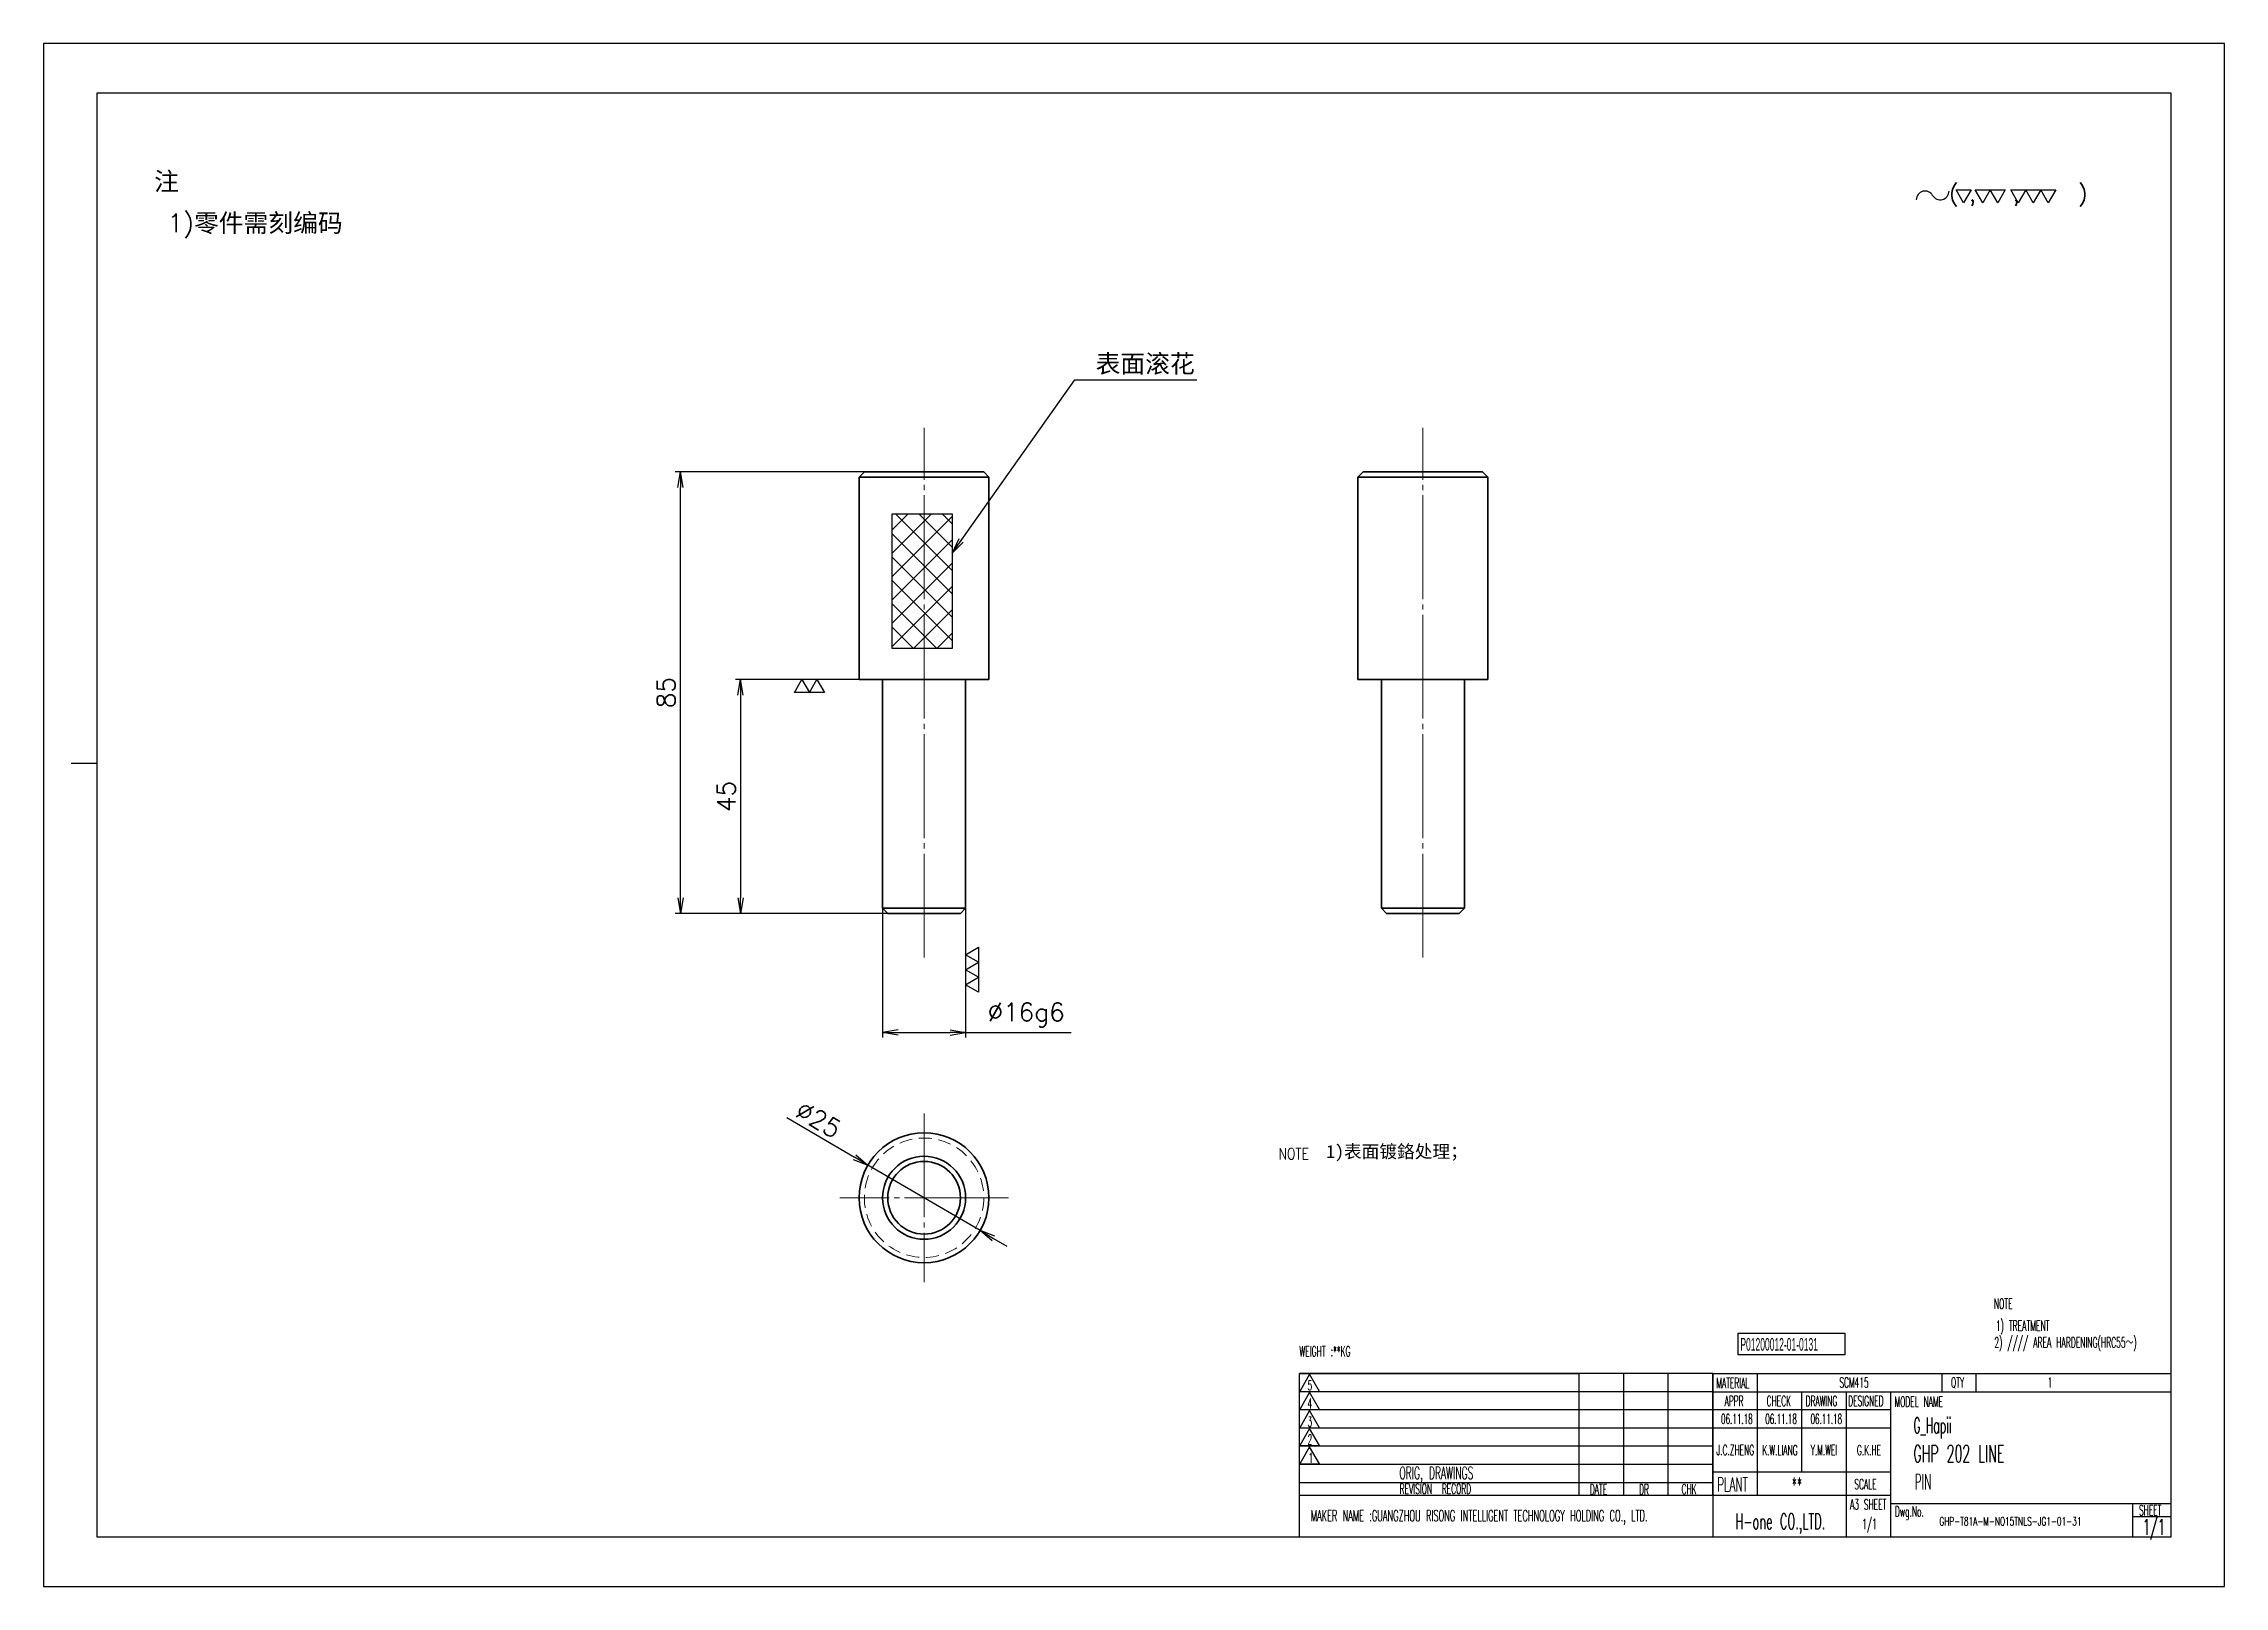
# Model space of a CAD drawing. Header units: millimetres. Extents: x -10155 to 20189, y -25550 to -22580.
# Drawn here: x 19501.5 to 19921.5, y -25547.5 to -25250.5 of the extents above; entities that cross this region are included whole.
import ezdxf
from ezdxf.enums import TextEntityAlignment as Align

# ---------------------------------------------------------------- set-up
doc = ezdxf.new("R2010")
doc.units = ezdxf.units.MM
doc.linetypes.add('CENTER-HOKUTO', pattern=[23, 20, -1, 1, -1])
doc.linetypes.add('HIDDEN-HOKUTO', pattern=[3.8, 2.5, -1.3])
doc.layers.add('AM_7', color=2, linetype='CENTER-HOKUTO', lineweight=30)
doc.layers.add('AM_HID', color=1, linetype='HIDDEN-HOKUTO', lineweight=25)
doc.layers.add('title_frame', color=7, linetype='Continuous')
doc.layers.add('word_dim', color=253, linetype='Continuous')
doc.styles.add('MX_NOTE_STANDARD', font='txt.shx', dxfattribs={"bigfont": 'bigfont.shx'})
doc.styles.get("Standard").update_dxf_attribs({"font": 'romans.shx', "bigfont": 'bigfont.shx'})
doc.dimstyles.new('RS1-1', dxfattribs={"dimtxt": 3.5, "dimasz": 3, "dimexe": 1, "dimexo": 0, "dimgap": 1, "dimtad": 3, "dimdsep": 46, "dimtxsty": 'Standard', "dimblk1": 'OPEN', "dimblk2": 'OPEN', "dimsah": 1, "dimcen": 0, "dimclrd": 256, "dimclre": 256, "dimclrt": 3, "dimazin": 2, "dimtfac": 1, "dimtmove": 0, "dimatfit": 3, "dimldrblk": 'OPEN', "dimfxl": 0, "dimtolj": 1, "dimtzin": 0, "dimarcsym": 0})

msp = doc.modelspace()

# ---------------------------------------------------------------- texts
at = {"ltscale": 2, "attachment_point": 1}
for s, insert, char_height, width in [('{\\fSimSun|b0|i0|c134|p2;\\C3;注}', (19522.773, -25275.292), 3.5, 10.36469), ('{\\Fromans,bigfont|c134;\\C3;1)\\fSimSun|b0|i0|c134|p2;零件需刻编码}', (19525.338, -25283.3), 3.5, 96.90613), ('{\\fSimSun|b0|i0|c134|p2;\\C3;1)表面镀鉻处理；}', (19748.512, -25462.557), 2.5, 96.90613)]:
    msp.add_mtext(s, dxfattribs=dict(at, insert=insert, char_height=char_height, width=width))
at = {"linetype": 'Continuous', "insert": (19861.633, -25517.053), "char_height": 3, "width": 50.9, "attachment_point": 4}
msp.add_mtext('{\\W0.5;\\C3;G_Hapii }', dxfattribs=at)
at = {"color": 3, "linetype": 'Continuous', "insert": (19866.588, -25534.21), "char_height": 1.6, "width": 37.13137, "attachment_point": 1}
msp.add_mtext('{\\W0.65;GHP-T81A-M-NO15TNLS-JG1-01-31}', dxfattribs=at)
at = {"layer": 'title_frame', "color": 3, "style": 'MX_NOTE_STANDARD'}
for s, height, width, p in [('NOTE', 1.96, 0.545, (19877.078, -25494.103)), ('1) TREATMENT', 1.96, 0.545, (19877.467, -25498.326)), ('WEIGHT :**KG ', 1.96, 0.545, (19743.355, -25503.257)), ('2) //// AREA HARDENING(HRC55\\M+18160)', 2, 0.5341, (19877.177, -25501.573)), ('SCM415', 1.9728, 0.5341, (19847.329, -25509.274)), ('1', 1.973, 0.5341, (19887.457, -25509.274)), ('06.11.18', 1.9, 0.5341, (19824.543, -25516.249)), ('06.11.18', 1.9, 0.5341, (19833.054, -25516.249)), ('06.11.18', 1.9, 0.5341, (19841.772, -25516.249)), ('GHP 202 LINE', 3.3, 0.5341, (19861.595, -25523.622)), ('**', 2.74, 0.5341, (19838.149, -25529.303)), ('PIN', 2.94, 0.5, (19861.843, -25528.886)), ('A3 SHEET', 1.9728, 0.5341, (19849.386, -25532.749)), ('H-one CO.,LTD.', 3, 0.5341, (19827.312, -25536.523)), ('1/1', 1.9728, 0.5341, (19851.737, -25536.504)), ('1/1', 3, 0.5341, (19905.763, -25537.597))]:
    msp.add_text(s, height=height, dxfattribs=dict(at, width=width)).set_placement(p)
at = {"layer": 'title_frame', "color": 3, "style": 'MX_NOTE_STANDARD', "width": 0.5341}
for s, p in [('J.C.ZHENG', (19827.288, -25522.866)), ('K.W.LIANG', (19835.883, -25522.888)), ('Y.M.WEI', (19844.362, -25522.884)), ('G.K.HE', (19853.033, -25522.888))]:
    msp.add_text(s, height=1.9728, dxfattribs=at).set_placement(p, align=Align.BOTTOM_CENTER)
at = {"layer": 'title_frame', "color": 3, "insert": (19828.266, -25499.718), "char_height": 2.45, "width": 4.1107, "attachment_point": 1, "style": 'MX_NOTE_STANDARD'}
msp.add_mtext('{\\f3 of 9 Barcode|b0|i0|c0|p82;\\W0.5;P01200012-01-0131}', dxfattribs=at)
at = {"layer": 'word_dim', "color": 3, "linetype": 'Continuous', "width": 0.788866}
msp.add_text('NOTE     ', height=2.1875, dxfattribs=at).set_placement((19739.347, -25465.341), (19751.016, -25465.341), align=Align.FIT)
at = {"layer": 'word_dim', "color": 3, "linetype": 'Continuous', "ltscale": 2, "insert": (19704.086, -25314.278), "char_height": 3.5, "width": 33.82649, "attachment_point": 7}
msp.add_mtext('{\\fSimSun|b0|i0|c134|p2;表面滚花}', dxfattribs=at)

# ---------------------------------------------------------------- blocks, each defined once
blk = doc.blocks.new('A$C404331B6')
at = {"layer": 'title_frame'}
for p, q in [((0, -31.5), (0, 0)), ((0, 0), (53.9, 0)), ((79.62, 0), (0, 0)), ((53.9, -23.5), (53.9, 0)), ((62.48, -23.5), (62.48, 0)), ((62.48, -23.5), (62.48, 0)), ((71.05, -23.5), (71.05, 0)), ((71.05, -23.5), (71.05, 0)), ((79.62, 0), (79.62, -31.5)), ((79.62, 0), (167.83, 0)), ((88.2, -23.5), (88.2, 0)), ((123.73, 0), (123.73, -3.5)), ((130.3, 0), (130.3, -3.5)), ((53.9, -3.5), (0, -3.5)), ((79.62, -3.5), (0, -3.5)), ((1.98, -0.12), (0.1, -3.45)), ((0.1, -3.45), (3.86, -3.45)), ((1.98, -3.6), (0.1, -6.92)), ((3.86, -3.45), (1.98, -0.12)), ((3.86, -6.92), (1.98, -3.6)), ((79.62, -3.5), (167.83, -3.5)), ((96.78, -18.9), (96.78, -3.5)), ((105.35, -31.5), (105.35, -3.5)), ((113.92, -31.5), (113.92, -3.5)), ((53.9, -7), (0, -7)), ((79.62, -7), (0, -7)), ((0.1, -6.92), (3.86, -6.92)), ((1.98, -7.13), (0.1, -10.45)), ((3.86, -10.45), (1.98, -7.13)), ((113.92, -7), (79.62, -7)), ((53.9, -10.5), (0, -10.5)), ((79.62, -10.5), (0, -10.5)), ((0.1, -10.45), (3.86, -10.45)), ((1.98, -10.54), (0.1, -13.87)), ((3.86, -13.87), (1.98, -10.54)), ((113.92, -10.5), (79.62, -10.5)), ((53.9, -14), (0, -14)), ((79.62, -14), (0, -14)), ((0.1, -13.87), (3.86, -13.87)), ((1.98, -14.07), (0.1, -17.4)), ((3.86, -17.4), (1.98, -14.07)), ((53.9, -17.5), (0, -17.5)), ((79.62, -17.5), (0, -17.5)), ((53.9, -21), (0, -21)), ((79.62, -21), (0, -21)), ((0.1, -17.4), (3.86, -17.4)), ((79.62, -18.9), (113.92, -18.9)), ((79.62, -23.5), (0, -23.5)), ((113.92, -23.5), (79.62, -23.5)), ((113.92, -25), (167.83, -25)), ((160.48, -25), (160.48, -31.5)), ((160.48, -27.5), (167.83, -27.5)), ((167.83, -31.5), (0, -31.5))]:
    blk.add_line(p, q, dxfattribs=at)
at = {"layer": 'title_frame', "color": 3, "style": 'MX_NOTE_STANDARD', "width": 0.5341}
for s, height, p in [('5', 1.92, (1.59, -3.22)), ('MATERIAL', 1.973, (80.3, -2.79)), ('QTY', 1.973, (125.5, -2.7)), ('4', 1.92, (1.59, -6.7)), ('3', 1.92, (1.59, -10.23)), ('APPR', 1.973, (81.89, -6.26)), ('CHECK', 1.973, (89.99, -6.26)), ('DRAWING', 1.973, (97.51, -6.26)), ('DESIGNED', 1.973, (105.7, -6.26)), ('MODEL NAME', 1.973, (114.63, -6.41)), ('2', 1.92, (1.59, -13.64)), ('1', 1.92, (1.78, -17.17)), ('ORIG, DRAWINGS', 2.4112, (19.27, -20.34)), ('PLANT', 2.74, (80.46, -22.73)), ('SCALE', 1.973, (106.88, -22.28)), ('REVISION  RECORD', 1.9728, (19.32, -23.18)), ('DATE', 1.973, (55.94, -23.26)), ('DR', 1.973, (65.43, -23.27)), ('CHK', 1.973, (73.61, -23.23)), ('MAKER NAME :GUANGZHOU RISONG INTELLIGENT TECHNOLOGY HOLDING CO., LTD.', 2.16, (2.22, -28.43)), ('Dwg.No.', 1.973, (114.71, -27.52)), ('SHEET', 1.973, (161.71, -27.29))]:
    blk.add_text(s, height=height, dxfattribs=at).set_placement(p)
blk = doc.blocks.new('shiage0')
at = {"layer": 'word_dim', "color": 3, "linetype": 'Continuous'}
for centre, start, end in [((1.69, 0), 30, 180), ((4.61, 1.69), 210, 0)]:
    blk.add_arc(centre, 1.69, start, end, dxfattribs=at)
blk = doc.blocks.new('10')
at = {"layer": 'title_frame', "color": 3, "linetype": 'Continuous'}
for points in [[(9.63, 2.65), (8.18, 5.15), (11.07, 5.15)], [(13.31, 2.65), (11.86, 5.15), (17.64, 5.15), (16.2, 2.65), (14.75, 5.15)], [(20.17, 2.65), (18.73, 5.15), (27.4, 5.15), (25.95, 2.65), (24.51, 5.15), (23.06, 2.65), (21.62, 5.15)]]:
    blk.add_lwpolyline(points, close=True, dxfattribs=at)
blk.add_blockref('shiage0', (0.52, 3.24), dxfattribs=at)
blk.add_text('( ,   ,     )', height=3, dxfattribs=at).set_placement((6.84, 2.97))
blk = doc.blocks.new('_Open')
at = {"color": 0, "lineweight": -2}
for p, q in [((-1, 0.17), (0, 0)), ((-1, -0.17), (0, 0)), ((0, 0), (-1, 0))]:
    blk.add_line(p, q, dxfattribs=at)
blk = doc.blocks.new('*D815')
at = {"layer": 'DEFPOINTS', "color": 0, "linetype": 'Continuous', "ltscale": 2}
for p in [(19624.12, -25332.98), (19671.05, -25332.98), (19671.05, -25417.98)]:
    blk.add_point(p, dxfattribs=at)
at = {"layer": 'word_dim', "linetype": 'Continuous', "lineweight": -2, "ltscale": 2}
for p, q in [((19671.05, -25332.98), (19623.12, -25332.98)), ((19624.12, -25414.98), (19624.12, -25335.98)), ((19671.05, -25417.98), (19623.12, -25417.98))]:
    blk.add_line(p, q, dxfattribs=at)
at = {"layer": 'word_dim', "linetype": 'Continuous', "lineweight": -2, "ltscale": 2, "xscale": 3, "yscale": 3, "zscale": 3}
for p, rotation in [((19624.12, -25332.98), 90), ((19624.12, -25417.98), 270)]:
    blk.add_blockref('_Open', p, dxfattribs=dict(at, rotation=rotation))
at = {"layer": 'word_dim', "color": 3, "linetype": 'Continuous', "ltscale": 2, "insert": (19621.37, -25375.48), "char_height": 3.5, "attachment_point": 5, "rotation": 90}
blk.add_mtext('\\A1;85', dxfattribs=at)
blk = doc.blocks.new('*D816')
at = {"layer": 'DEFPOINTS', "color": 0, "linetype": 'Continuous', "ltscale": 2}
for p in [(19658.55, -25372.98), (19635.71, -25417.98), (19671.05, -25417.98)]:
    blk.add_point(p, dxfattribs=at)
at = {"layer": 'word_dim', "linetype": 'Continuous', "lineweight": -2, "ltscale": 2}
for p, q in [((19658.55, -25372.98), (19634.71, -25372.98)), ((19635.71, -25375.98), (19635.71, -25414.98)), ((19671.05, -25417.98), (19634.71, -25417.98))]:
    blk.add_line(p, q, dxfattribs=at)
at = {"layer": 'word_dim', "linetype": 'Continuous', "lineweight": -2, "ltscale": 2, "xscale": 3, "yscale": 3, "zscale": 3}
for p, rotation in [((19635.71, -25372.98), 90), ((19635.71, -25417.98), 270)]:
    blk.add_blockref('_Open', p, dxfattribs=dict(at, rotation=rotation))
at = {"layer": 'word_dim', "color": 3, "linetype": 'Continuous', "ltscale": 2, "insert": (19632.96, -25395.48), "char_height": 3.5, "attachment_point": 5, "rotation": 90}
blk.add_mtext('\\A1;45', dxfattribs=at)
blk = doc.blocks.new('*D817')
at = {"layer": 'DEFPOINTS', "color": 0, "linetype": 'Continuous', "ltscale": 2}
for p in [(19660.25, -25466.42), (19681.84, -25479.03)]:
    blk.add_point(p, dxfattribs=at)
at = {"layer": 'word_dim', "linetype": 'Continuous', "lineweight": -2, "ltscale": 2}
for p, q in [((19644.65, -25457.3), (19657.66, -25464.9)), ((19681.84, -25479.03), (19660.25, -25466.42)), ((19684.43, -25480.54), (19687.02, -25482.05))]:
    blk.add_line(p, q, dxfattribs=at)
at = {"layer": 'word_dim', "linetype": 'Continuous', "lineweight": -2, "ltscale": 2, "xscale": 3, "yscale": 3, "zscale": 3}
for p, rotation in [((19660.25, -25466.42), 329.7081741042153), ((19681.84, -25479.03), 149.7081741042153)]:
    blk.add_blockref('_Open', p, dxfattribs=dict(at, rotation=rotation))
at = {"layer": 'word_dim', "color": 3, "linetype": 'Continuous', "ltscale": 2, "insert": (19650.71, -25457.66), "char_height": 3.5, "attachment_point": 5, "rotation": 329.7082}
blk.add_mtext('\\A1;∅25', dxfattribs=at)
blk = doc.blocks.new('*D818')
at = {"layer": 'DEFPOINTS', "color": 0, "linetype": 'Continuous', "ltscale": 2}
for p in [(19663.05, -25408.6), (19679.05, -25408.6), (19679.05, -25440.88)]:
    blk.add_point(p, dxfattribs=at)
at = {"layer": 'word_dim', "linetype": 'Continuous', "lineweight": -2, "ltscale": 2}
for p, q in [((19663.05, -25408.6), (19663.05, -25441.88)), ((19679.05, -25408.6), (19679.05, -25441.88)), ((19666.05, -25440.88), (19676.05, -25440.88)), ((19679.05, -25440.88), (19699.38, -25440.88))]:
    blk.add_line(p, q, dxfattribs=at)
at = {"layer": 'word_dim', "linetype": 'Continuous', "lineweight": -2, "ltscale": 2, "xscale": 3, "yscale": 3, "zscale": 3, "rotation": 180}
blk.add_blockref('_Open', (19663.05, -25440.88), dxfattribs=at)
at = {"layer": 'word_dim', "linetype": 'Continuous', "lineweight": -2, "ltscale": 2, "xscale": 3, "yscale": 3, "zscale": 3}
blk.add_blockref('_Open', (19679.05, -25440.88), dxfattribs=at)
at = {"layer": 'word_dim', "color": 3, "linetype": 'Continuous', "ltscale": 2, "insert": (19690.71, -25437.55), "char_height": 3.5, "attachment_point": 5}
blk.add_mtext('\\A1;%%C16g6', dxfattribs=at)

# ---------------------------------------------------------------- dimensions: what is measured, and where the dimension line sits
at = {"layer": 'word_dim', "linetype": 'Continuous', "ltscale": 2}
for base, p1, p2, picture, middle in [((19624.12, -25332.981), (19671.048, -25417.981), (19671.048, -25332.981), '*D815', (19621.37, -25375.481)), ((19635.707, -25417.981), (19658.548, -25372.981), (19671.048, -25417.981), '*D816', (19632.957, -25395.481))]:
    dim = msp.add_linear_dim(base=base, p1=p1, p2=p2, angle=90, dimstyle='RS1-1', dxfattribs=at)
    dim.commit()
    dim.dimension.update_dxf_attribs({"geometry": picture, "text_midpoint": middle})
dim = msp.add_linear_dim(base=(19679.048, -25440.88), p1=(19663.048, -25408.6), p2=(19679.048, -25408.6), text='%%C<>g6', dimstyle='RS1-1', dxfattribs=at)
dim.commit()
dim.dimension.update_dxf_attribs({"geometry": '*D818', "text_midpoint": (19690.715, -25437.547)})
dim = msp.add_diameter_dim_2p(p1=(19681.841, -25479.026), p2=(19660.255, -25466.416), dimstyle='RS1-1', dxfattribs=at)
dim.commit()
dim.dimension.update_dxf_attribs({"geometry": '*D817', "text_midpoint": (19649.327, -25460.032), "dimtype": 163})

# ---------------------------------------------------------------- hatches: boundary and pattern name
at = {"layer": 'word_dim', "linetype": 'Continuous', "ltscale": 2}
h = msp.add_hatch(dxfattribs=at)
h.set_pattern_fill('ANSI31', color=256, style=0)
h.paths.add_polyline_path([(19671.048, -25341.08), (19664.923, -25341.08), (19664.923, -25366.974), (19671.048, -25366.974)])
h.paths.add_polyline_path([(19676.439, -25341.08), (19671.048, -25341.08), (19671.048, -25366.974), (19676.439, -25366.974)])
h = msp.add_hatch(dxfattribs=at)
h.set_pattern_fill('ANSI31', color=256, angle=90, style=0)
h.paths.add_polyline_path([(19671.048, -25341.08), (19664.923, -25341.08), (19664.923, -25366.974), (19671.048, -25366.974)])
h.paths.add_polyline_path([(19676.439, -25341.08), (19671.048, -25341.08), (19671.048, -25366.974), (19676.439, -25366.974)])

# ---------------------------------------------------------------- linework, layer by layer
at = {"color": 7, "lineweight": 35, "ltscale": 0.035355}
for p, q in [((19659.548, -25332.981), (19658.548, -25333.981)), ((19682.548, -25332.981), (19683.548, -25333.981)), ((19755.619, -25332.981), (19754.619, -25333.981)), ((19778.619, -25332.981), (19779.619, -25333.981)), ((19664.048, -25417.981), (19663.048, -25416.981)), ((19678.048, -25417.981), (19679.048, -25416.981)), ((19760.119, -25417.981), (19759.119, -25416.981)), ((19774.119, -25417.981), (19775.119, -25416.981))]:
    msp.add_line(p, q, dxfattribs=at)
at = {"color": 7, "lineweight": 35}
for p, q in [((19658.548, -25372.981), (19658.548, -25333.981)), ((19683.548, -25333.981), (19658.548, -25333.981)), ((19682.548, -25332.981), (19659.548, -25332.981)), ((19683.548, -25372.981), (19683.548, -25333.981)), ((19754.619, -25372.981), (19754.619, -25333.981)), ((19779.619, -25372.981), (19779.619, -25333.981)), ((19683.548, -25372.981), (19658.548, -25372.981)), ((19663.048, -25372.981), (19663.048, -25416.981)), ((19679.048, -25372.981), (19679.048, -25416.981)), ((19759.119, -25372.981), (19759.119, -25416.981)), ((19775.119, -25372.981), (19775.119, -25416.981))]:
    msp.add_line(p, q, dxfattribs=at)
at = {"color": 7, "lineweight": 35, "ltscale": 0.3125}
for p, q in [((19767.119, -25333.981), (19754.619, -25333.981)), ((19779.619, -25333.981), (19767.119, -25333.981)), ((19767.119, -25372.981), (19754.619, -25372.981)), ((19779.619, -25372.981), (19767.119, -25372.981))]:
    msp.add_line(p, q, dxfattribs=at)
at = {"color": 7, "lineweight": 35, "ltscale": 0.2875}
for p, q in [((19767.119, -25332.981), (19755.619, -25332.981)), ((19778.619, -25332.981), (19767.119, -25332.981))]:
    msp.add_line(p, q, dxfattribs=at)
at = {"color": 7, "lineweight": 35, "ltscale": 0.4}
msp.add_line((19663.048, -25416.981), (19679.048, -25416.981), dxfattribs=at)
at = {"color": 7, "lineweight": 35, "ltscale": 0.35}
msp.add_line((19664.048, -25417.981), (19678.048, -25417.981), dxfattribs=at)
at = {"color": 7, "lineweight": 35, "ltscale": 0.2}
for p, q in [((19759.119, -25416.981), (19767.119, -25416.981)), ((19767.119, -25416.981), (19775.119, -25416.981))]:
    msp.add_line(p, q, dxfattribs=at)
at = {"color": 7, "lineweight": 35, "ltscale": 0.175}
for p, q in [((19760.119, -25417.981), (19767.119, -25417.981)), ((19767.119, -25417.981), (19774.119, -25417.981))]:
    msp.add_line(p, q, dxfattribs=at)
at = {"color": 7, "lineweight": 35}
for radius in [12.5, 8, 7]:
    msp.add_circle((19671.048, -25472.721), radius, dxfattribs=at)
at = {"layer": 'AM_7', "color": 2, "lineweight": 13}
for p, q in [((19671.048, -25426.481), (19671.048, -25324.481)), ((19767.119, -25426.481), (19767.119, -25324.481)), ((19671.048, -25456.471), (19671.048, -25488.971)), ((19687.298, -25472.721), (19654.798, -25472.721))]:
    msp.add_line(p, q, dxfattribs=at)
at = {"layer": 'AM_HID', "color": 1, "lineweight": 13}
for p, q in [((19683.548, -25333.981), (19658.548, -25333.981)), ((19767.119, -25333.981), (19754.619, -25333.981)), ((19779.619, -25333.981), (19767.119, -25333.981)), ((19663.048, -25416.981), (19679.048, -25416.981)), ((19759.119, -25416.981), (19767.119, -25416.981)), ((19767.119, -25416.981), (19775.119, -25416.981))]:
    msp.add_line(p, q, dxfattribs=at)
msp.add_circle((19671.048, -25472.721), 11.5, dxfattribs=at)
at = {"layer": 'title_frame'}
for p, q in [((19506.806, -25389.035), (19511.806, -25389.035)), ((19827.853, -25498.762), (19848.381, -25498.762)), ((19827.853, -25502.962), (19827.853, -25498.762)), ((19848.381, -25498.762), (19848.381, -25502.962)), ((19822.956, -25506.573), (19822.956, -25510.073)), ((19822.956, -25530.073), (19822.956, -25506.573)), ((19822.956, -25506.573), (19822.956, -25538.073)), ((19848.381, -25502.962), (19827.853, -25502.962)), ((19911.156, -25538.073), (19857.256, -25538.073)), ((19911.156, -25538.073), (19857.256, -25538.073))]:
    msp.add_line(p, q, dxfattribs=at)
at = {"layer": 'title_frame', "color": 4}
msp.add_lwpolyline([(19921.481, -25250.535), (19501.481, -25250.535), (19501.481, -25547.535), (19921.481, -25547.535)], close=True, dxfattribs=at)
at = {"layer": 'title_frame'}
msp.add_lwpolyline([(19511.806, -25259.998), (19911.156, -25259.998), (19911.156, -25538.073), (19511.806, -25538.073)], close=True, dxfattribs=at)
at = {"layer": 'word_dim', "linetype": 'Continuous', "ltscale": 2}
msp.add_lwpolyline([(19664.923, -25341.08), (19676.439, -25341.08), (19676.439, -25366.974), (19664.923, -25366.974)], close=True, dxfattribs=at)
at = {"layer": 'word_dim', "color": 3, "linetype": 'Continuous', "ltscale": 2}
for points in [[(19650.421, -25372.981), (19651.866, -25375.484), (19646.086, -25375.484), (19647.531, -25372.981), (19648.976, -25375.484)], [(19679.048, -25425.946), (19681.551, -25424.501), (19681.551, -25433.171), (19679.048, -25431.726), (19681.551, -25430.281), (19679.048, -25428.836), (19681.551, -25427.391)]]:
    msp.add_lwpolyline(points, close=True, dxfattribs=at)

# ---------------------------------------------------------------- block references
at = {"layer": 'word_dim', "linetype": 'Continuous', "ltscale": 2}
msp.add_blockref('10', (19861.624, -25283.842), dxfattribs=at)
at = {"layer": 'word_dim', "ltscale": 2}
msp.add_blockref('A$C404331B6', (19743.331, -25506.573), dxfattribs=at)

msp.set_redraw_order([(e.dxf.handle, doc.entitydb.next_handle()) for e in msp.query("TEXT MTEXT ATTDEF DIMENSION ARC_DIMENSION")])  # texts and dimensions are drawn at this point

# ---------------------------------------------------------------- leaders
at = {"layer": 'word_dim', "linetype": 'Continuous', "ltscale": 2, "annotation_type": 0, "has_hookline": 1, "hookline_direction": 0, "text_width": 19.483}
msp.add_leader([(19676.439, -25348.64), (19700.086, -25315.278), (19703.086, -25315.278)], dimstyle='RS1-1', override={"dimgap": 1, "dimtad": 1}, dxfattribs=at)

doc.saveas('drawing.dxf')
